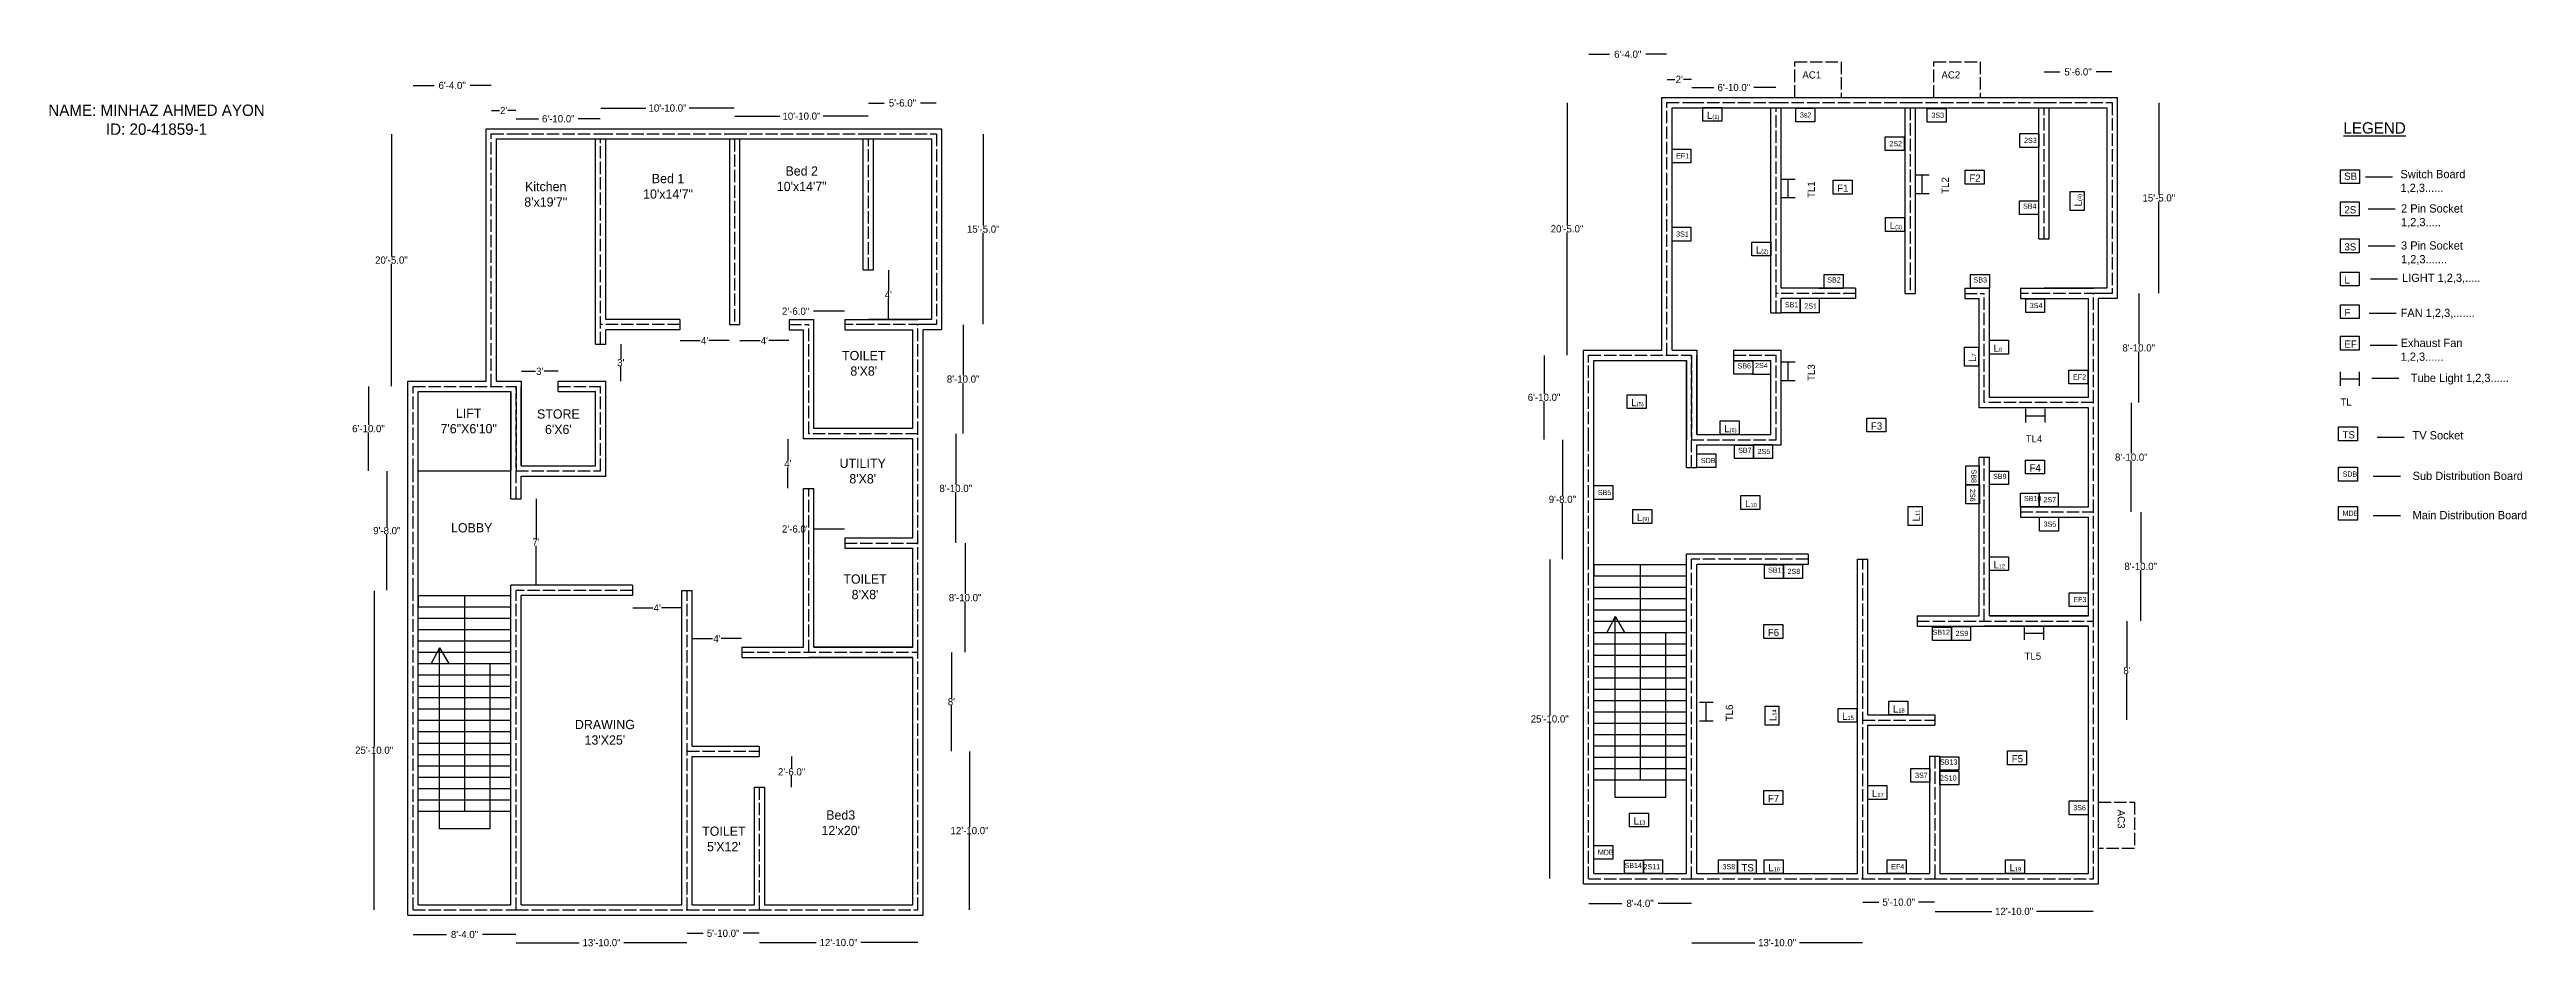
# Model space of a CAD drawing. Header units: inches. Extents: x -314 to 4019, y -27 to 844.
# Drawn here: x -314 to 2090, y -27 to 844 of the extents above; entities that cross this region are included whole.
import ezdxf

# ---------------------------------------------------------------- set-up
doc = ezdxf.new("R2010")
doc.units = ezdxf.units.IN
doc.header["$MEASUREMENT"] = 0
doc.linetypes.add('ACAD_ISO02W100', pattern=[15, 12, -3])
doc.dimstyles.get("Standard").update_dxf_attribs({"dimtxt": 7, "dimasz": 0.18, "dimexe": 0.18, "dimexo": 0.0625, "dimgap": 0.09, "dimtad": 0, "dimtih": 1, "dimtoh": 1, "dimdec": 1, "dimzin": 0, "dimdsep": 46, "dimlunit": 3, "dimtxsty": 'Standard', "dimcen": 0.09, "dimse1": 1, "dimse2": 1, "dimadec": 0, "dimazin": 0, "dimtfac": 1, "dimtdec": 1, "dimtofl": 0, "dimtmove": 0, "dimatfit": 3, "dimfxl": 1, "dimtolj": 1, "dimtzin": 0, "dimarcsym": 0})

msp = doc.modelspace()

# ---------------------------------------------------------------- texts
at = {"linetype": 'ACAD_ISO02W100', "char_height": 7, "width": 30.545, "attachment_point": 1}
for s, insert in [('AC1', (1387.02, 822.99)), ('AC2', (1521.95, 822.99))]:
    msp.add_mtext(s, dxfattribs=dict(at, insert=insert))
for s, insert, char_height, width, attachment_point in [('NAME: MINHAZ AHMED AYON\\PID: 20-41859-1', (-210.18, 790.68), 11, 385.0619, 2), ('L{\\H0.5714x;(1)}', (1294.47, 783.75), 7, 14.4008, 1), ('3s2', (1384.64, 783.18), 5, 14.4008, 1), ('3S3', (1512.22, 782.85), 5, 14.4008, 1), ('{\\LLEGEND}', (1912.06, 773.53), 11, 408.9073, 1), ('2S2', (1471.4, 755.31), 5, 14.4008, 1), ('2S3', (1602.12, 758.48), 5, 14.4008, 1), ('Bed 1\\P10\'x14\'7"', (286.19, 723.42), 9, 104.3384, 2), ('Bed 2\\P10\'x14\'7"', (415.95, 730.77), 9, 100.3254, 2), ('EF1', (1264.5, 743.44), 5, 14.4008, 1), ('F2', (1549.06, 722.86), 7, 14.4008, 1), ('SB', (1912.77, 724.72), 7, 12.9288, 1), ('Switch Board 1,2,3......', (1967.42, 727.24), 8, 89.818, 1), ('Kitchen\\P8\'x19\'7"', (167.52, 715.66), 9, 72.2642, 2), ('F1', (1420.78, 713.06), 7, 14.4008, 1), ('L{\\H0.5714x;(3)}', (1471.8, 676.84), 7, 14.4008, 1), ('SB4', (1601.16, 694.63), 5, 12.9288, 1), ('2S', (1913.06, 692.1), 7, 14.4008, 1), ('2 Pin Socket 1,2,3.....', (1967.96, 693.94), 8, 90.7986, 1), ('3S1', (1264.5, 667.56), 5, 14.4008, 1), ('L{\\H0.5714x;(2)}', (1341.86, 653.2), 7, 14.4008, 1), ('3S', (1913.06, 656.15), 7, 14.4008, 1), ('3 Pin Socket 1,2,3.......', (1967.96, 657.99), 8, 90.7986, 1), ('LIGHT 1,2,3,.....', (1968.91, 626.62), 8, 90.7986, 1), ('SB2', (1411.12, 623.05), 5, 12.9288, 1), ('SB3', (1553.12, 623.05), 5, 12.9288, 1), ('L', (1913.06, 624.03), 7, 14.4008, 1), ('SB1', (1370.03, 599.01), 5, 12.9288, 1), ('2S1', (1388.89, 597.85), 5, 14.4008, 1), ('3S4', (1607.69, 598.22), 5, 14.4008, 1), ('F', (1913.06, 592.42), 7, 14.4008, 1), ('FAN 1,2,3,.......', (1967.54, 592.58), 8, 90.7986, 1), ('L{\\H0.5714x;8}', (1572.5, 557.89), 7, 14.4008, 1), ('EF', (1913.06, 561.83), 7, 14.4008, 1), ('Exhaust Fan 1,2,3......', (1967.54, 563.45), 8, 90.7986, 1), ("TOILET\\P8'X8'", (476.14, 551.69), 9, 80.2603, 2), ('SB6', (1324.07, 539.67), 5, 12.9288, 1), ('2S4', (1341.09, 540.06), 5, 15.4158, 1), ('EF2', (1649.7, 528.96), 5, 14.4008, 1), ('Tube Light 1,2,3......', (1977.44, 529.5), 8, 90.7986, 1), ('L{\\H0.5714x;(5)}', (1221.03, 505.03), 7, 14.4008, 1), ('TL', (1909.06, 505.65), 7, 21.4279, 1), ('LIFT\\P7\'6"X6\'10"', (92.76, 495.77), 9, 81.9281, 2), ("STORE\\P6'X6'", (179.8, 495.02), 9, 53.3064, 2), ('F3', (1453.51, 482.38), 7, 14.4008, 1), ('L{\\H0.5714x;(6)}', (1311.23, 479.85), 7, 14.4008, 1), ('SB7', (1324.69, 457.8), 5, 12.9288, 1), ('2S5', (1343.55, 456.63), 5, 14.4008, 1), ('TL4', (1603.75, 469.9), 7, 21.4279, 1), ('TS', (1911.22, 473.83), 7, 14.4008, 1), ('TV Socket', (1979.08, 473.84), 8, 90.7986, 1), ("UTILITY\\P8'X8'", (475.15, 447.17), 9, 75.5785, 2), ('SDB', (1288.5, 447.85), 5, 30.673, 1), ('F4', (1607.49, 441.71), 7, 14.4008, 1), ('SDB', (1911.22, 434.77), 5, 30.673, 1), ('Sub Distribution Board', (1979.16, 434.49), 8, 167.0745, 1), ('SB5', (1188.5, 416.85), 5, 30.673, 1), ('SB9', (1572.03, 432.51), 5, 12.9288, 1), ('SB10', (1602.03, 411.01), 5, 12.9288, 1), ('2S7', (1620.89, 409.85), 5, 14.4008, 1), ('LOBBY', (95.67, 384.59), 9, 83.3382, 2), ('L{\\H0.5714x;(9)}', (1226.49, 393.65), 7, 14.4008, 1), ('L{\\H0.5714x;10}', (1331.38, 407.21), 7, 14.4008, 1), ('3S5', (1621.1, 386.14), 5, 14.4008, 1), ('MDB', (1911.22, 396.67), 5, 30.673, 1), ('Main Distribution Board', (1979.16, 396.4), 8, 167.0745, 1), ('SB11', (1353.74, 341.5), 5, 12.9288, 1), ('2S8', (1372.6, 340.33), 5, 14.4008, 1), ('L{\\H0.5714x;12}', (1572.5, 347.8), 7, 14.4008, 1), ("TOILET\\P8'X8'", (477.42, 334.85), 9, 80.2603, 2), ('EF3', (1649.92, 312.97), 5, 14.4008, 1), ('F6', (1353.47, 281.99), 7, 14.4008, 1), ('SB12', (1513.3, 281.29), 5, 12.9288, 1), ('2S9', (1535.68, 280.12), 5, 14.4008, 1), ('TL5', (1602.6, 259.1), 7, 21.4279, 1), ("DRAWING\\P13'X25'", (224.92, 193.75), 9, 129.8875, 2), ('L{\\H0.5714x;15}', (1425.58, 200.69), 7, 14.4008, 1), ('L{\\H0.5714x;18}', (1474.89, 207.85), 7, 14.4008, 1), ('SB13', (1520.51, 155.38), 5, 12.9288, 1), ('F5', (1590.19, 159.55), 7, 14.4008, 1), ('F7', (1353.47, 120.98), 7, 14.4008, 1), ('L{\\H0.5714x;17}', (1454.5, 125.85), 7, 14.4008, 1), ('3S7', (1496.35, 142.52), 5, 14.4008, 1), ('2S10', (1520.51, 139.86), 5, 14.4008, 1), ("Bed3\\P12'x20'", (453.77, 105.93), 9, 106.3449, 2), ('L{\\H0.5714x;13}', (1223.25, 99.16), 7, 14.4008, 1), ('3S6', (1649.82, 111.03), 5, 14.4008, 1), ("TOILET\\P5'X12'", (340.38, 90.27), 9, 49.2709, 2), ('MDB', (1188.5, 67.83), 5, 30.673, 1), ('SB14', (1214.42, 55.01), 5, 12.9288, 1), ('2S11', (1232.81, 53.85), 5, 14.4008, 1), ('3S8', (1309.49, 53.85), 5, 14.4008, 1), ('TS', (1327.88, 53.85), 7, 14.4008, 1), ('L{\\H0.5714x;16}', (1353.92, 53.85), 7, 14.4008, 1), ('EF4', (1473.2, 53.85), 5, 14.4008, 1), ('L{\\H0.5714x;19}', (1588.04, 53.85), 7, 14.4008, 1)]:
    msp.add_mtext(s, dxfattribs=dict(insert=insert, char_height=char_height, width=width, attachment_point=attachment_point))
at = {"attachment_point": 1}
for s, insert, char_height, width, rotation in [('TL1', (1392.13, 700.05), 7, 21.4279, 90), ('TL2', (1522.13, 704.14), 7, 21.4279, 90), ('L{\\H0.5714x;(4)}', (1651.04, 691.95), 7, 14.4008, 90), ('TL3', (1392.13, 522.56), 7, 21.4279, 90), ('L{\\H0.5714x;7}', (1548.5, 540.99), 7, 14.4008, 90), ('SB8', (1555.96, 436.64), 5, 12.9288, 270), ('2S6', (1554.79, 417.78), 5, 14.4008, 270), ('L{\\H0.5714x;11}', (1493.87, 386.39), 7, 14.4008, 90), ('TL6', (1312.63, 192.44), 7, 21.4279, 90), ('L{\\H0.5714x;14}', (1354.86, 192.56), 7, 14.4008, 90)]:
    msp.add_mtext(s, dxfattribs=dict(at, insert=insert, char_height=char_height, width=width, rotation=rotation))
at = {"linetype": 'ACAD_ISO02W100', "insert": (1699.95, 106.56), "char_height": 7, "width": 30.545, "attachment_point": 1, "rotation": 270}
msp.add_mtext('AC3', dxfattribs=at)

# ---------------------------------------------------------------- blocks, each defined once
blk = doc.blocks.new('*D1')
at = {"color": 0, "lineweight": -2}
for p, q in [((1, 319.1), (1, 167.9)), ((1, 9.5), (1, 160.7))]:
    blk.add_line(p, q, dxfattribs=at)
at = {"color": 0}
for points in [[(0.9, 319.1), (1, 319.1), (1, 319.3)], [(0.9, 9.5), (1, 9.5), (1, 9.3)]]:
    blk.add_solid(points, dxfattribs=at)
at = {"layer": 'Defpoints', "color": 0}
for p in [(1, 319.3), (38.7, 319.3), (38.7, 9.3)]:
    blk.add_point(p, dxfattribs=at)
at = {"color": 0, "insert": (1, 164.3), "char_height": 7, "attachment_point": 5}
blk.add_mtext('\\A1;25\'-10.0"', dxfattribs=at)
blk = doc.blocks.new('*D2')
at = {"color": 0, "lineweight": -2}
for p, q in [((13.3, 435.1), (13.3, 380.9)), ((13.3, 319.5), (13.3, 373.7))]:
    blk.add_line(p, q, dxfattribs=at)
at = {"color": 0}
for points in [[(13.3, 435.1), (13.4, 435.1), (13.3, 435.3)], [(13.3, 319.5), (13.4, 319.5), (13.3, 319.3)]]:
    blk.add_solid(points, dxfattribs=at)
at = {"layer": 'Defpoints', "color": 0}
for p in [(13.3, 435.3), (38.7, 435.3), (38.7, 319.3)]:
    blk.add_point(p, dxfattribs=at)
at = {"color": 0, "insert": (13.3, 377.3), "char_height": 7, "attachment_point": 5}
blk.add_mtext('\\A1;9\'-8.0"', dxfattribs=at)
blk = doc.blocks.new('*D3')
at = {"color": 0, "lineweight": -2}
for p, q in [((-4.5, 517.1), (-4.5, 479.9)), ((-4.5, 435.5), (-4.5, 472.7))]:
    blk.add_line(p, q, dxfattribs=at)
at = {"color": 0}
for points in [[(-4.5, 517.1), (-4.4, 517.1), (-4.5, 517.3)], [(-4.5, 435.5), (-4.4, 435.5), (-4.5, 435.3)]]:
    blk.add_solid(points, dxfattribs=at)
at = {"layer": 'Defpoints', "color": 0}
for p in [(-4.5, 517.3), (38.7, 517.3), (38.7, 435.3)]:
    blk.add_point(p, dxfattribs=at)
at = {"color": 0, "insert": (-4.5, 476.3), "char_height": 7, "attachment_point": 5}
blk.add_mtext('\\A1;6\'-10.0"', dxfattribs=at)
blk = doc.blocks.new('*D4')
at = {"color": 0, "lineweight": -2}
for p, q in [((158.1, 408.1), (158.1, 369.9)), ((158.1, 324.5), (158.1, 362.7))]:
    blk.add_line(p, q, dxfattribs=at)
at = {"color": 0}
for points in [[(158.1, 408.1), (158.1, 408.1), (158.1, 408.3)], [(158.1, 324.5), (158.1, 324.5), (158.1, 324.3)]]:
    blk.add_solid(points, dxfattribs=at)
at = {"layer": 'Defpoints', "color": 0}
for p in [(138.7, 408.3), (138.7, 324.3), (158.1, 324.3)]:
    blk.add_point(p, dxfattribs=at)
at = {"color": 0, "insert": (158.1, 366.3), "char_height": 7, "attachment_point": 5}
blk.add_mtext("\\A1;7'", dxfattribs=at)
blk = doc.blocks.new('*D5')
at = {"color": 0, "lineweight": -2}
for p, q in [((17.8, 762.1), (17.8, 643.4)), ((17.8, 517.5), (17.8, 636.2))]:
    blk.add_line(p, q, dxfattribs=at)
at = {"color": 0}
for points in [[(17.8, 762.1), (17.8, 762.1), (17.8, 762.3)], [(17.8, 517.5), (17.8, 517.5), (17.8, 517.3)]]:
    blk.add_solid(points, dxfattribs=at)
at = {"layer": 'Defpoints', "color": 0}
for p in [(17.8, 762.3), (114.7, 762.3), (114.7, 517.3)]:
    blk.add_point(p, dxfattribs=at)
at = {"color": 0, "insert": (17.8, 639.8), "char_height": 7, "attachment_point": 5}
blk.add_mtext('\\A1;20\'-5.0"', dxfattribs=at)
blk = doc.blocks.new('*D6')
at = {"color": 0, "lineweight": -2}
for p, q in [((38.9, 809.2), (59.1, 809.2)), ((114.5, 809.2), (94.3, 809.2))]:
    blk.add_line(p, q, dxfattribs=at)
at = {"color": 0}
for points in [[(38.9, 809.3), (38.9, 809.2), (38.7, 809.2)], [(114.5, 809.3), (114.5, 809.2), (114.7, 809.2)]]:
    blk.add_solid(points, dxfattribs=at)
at = {"layer": 'Defpoints', "color": 0}
for p in [(38.7, 809.2), (38.7, 517.3), (114.7, 517.3)]:
    blk.add_point(p, dxfattribs=at)
at = {"color": 0, "insert": (76.7, 809.2), "char_height": 7, "attachment_point": 5}
blk.add_mtext('\\A1;6\'-4.0"', dxfattribs=at)
blk = doc.blocks.new('*D7')
at = {"color": 0, "lineweight": -2}
for p, q in [((114.9, 784.9), (122.5, 784.9)), ((138.5, 784.9), (130.9, 784.9))]:
    blk.add_line(p, q, dxfattribs=at)
at = {"color": 0}
for points in [[(114.9, 784.9), (114.9, 784.8), (114.7, 784.9)], [(138.5, 784.9), (138.5, 784.8), (138.7, 784.9)]]:
    blk.add_solid(points, dxfattribs=at)
at = {"layer": 'Defpoints', "color": 0}
for p in [(138.7, 784.9), (114.7, 762.3), (138.7, 762.3)]:
    blk.add_point(p, dxfattribs=at)
at = {"color": 0, "insert": (126.7, 784.9), "char_height": 7, "attachment_point": 5}
blk.add_mtext("\\A1;2'", dxfattribs=at)
blk = doc.blocks.new('*D8')
at = {"color": 0, "lineweight": -2}
for p, q in [((138.9, 776.9), (160.4, 776.9)), ((220.5, 776.9), (199.1, 776.9))]:
    blk.add_line(p, q, dxfattribs=at)
at = {"color": 0}
for points in [[(138.9, 777), (138.9, 776.9), (138.7, 776.9)], [(220.5, 777), (220.5, 776.9), (220.7, 776.9)]]:
    blk.add_solid(points, dxfattribs=at)
at = {"layer": 'Defpoints', "color": 0}
for p in [(220.7, 776.9), (138.7, 762.3), (220.7, 762.3)]:
    blk.add_point(p, dxfattribs=at)
at = {"color": 0, "insert": (179.7, 776.9), "char_height": 7, "attachment_point": 5}
blk.add_mtext('\\A1;6\'-10.0"', dxfattribs=at)
blk = doc.blocks.new('*D9')
at = {"color": 0, "lineweight": -2}
for p, q in [((220.9, 787.3), (264.6, 787.3)), ((350.5, 787.3), (306.8, 787.3))]:
    blk.add_line(p, q, dxfattribs=at)
at = {"color": 0}
for points in [[(220.9, 787.3), (220.9, 787.3), (220.7, 787.3)], [(350.5, 787.3), (350.5, 787.3), (350.7, 787.3)]]:
    blk.add_solid(points, dxfattribs=at)
at = {"layer": 'Defpoints', "color": 0}
for p in [(350.7, 787.3), (220.7, 762.3), (350.7, 762.3)]:
    blk.add_point(p, dxfattribs=at)
at = {"color": 0, "insert": (285.7, 787.3), "char_height": 7, "attachment_point": 5}
blk.add_mtext('\\A1;10\'-10.0"', dxfattribs=at)
blk = doc.blocks.new('*D10')
at = {"color": 0, "lineweight": -2}
for p, q in [((350.9, 779.4), (394.6, 779.4)), ((480.5, 779.4), (436.8, 779.4))]:
    blk.add_line(p, q, dxfattribs=at)
at = {"color": 0}
for points in [[(350.9, 779.4), (350.9, 779.3), (350.7, 779.4)], [(480.5, 779.4), (480.5, 779.3), (480.7, 779.4)]]:
    blk.add_solid(points, dxfattribs=at)
at = {"layer": 'Defpoints', "color": 0}
for p in [(480.7, 779.4), (350.7, 762.3), (480.7, 762.3)]:
    blk.add_point(p, dxfattribs=at)
at = {"color": 0, "insert": (415.7, 779.4), "char_height": 7, "attachment_point": 5}
blk.add_mtext('\\A1;10\'-10.0"', dxfattribs=at)
blk = doc.blocks.new('*D11')
at = {"color": 0, "lineweight": -2}
for p, q in [((480.9, 792.2), (496.1, 792.2)), ((546.5, 792.2), (531.3, 792.2))]:
    blk.add_line(p, q, dxfattribs=at)
at = {"color": 0}
for points in [[(480.9, 792.2), (480.9, 792.1), (480.7, 792.2)], [(546.5, 792.2), (546.5, 792.1), (546.7, 792.2)]]:
    blk.add_solid(points, dxfattribs=at)
at = {"layer": 'Defpoints', "color": 0}
for p in [(546.7, 792.2), (480.7, 762.3), (546.7, 762.3)]:
    blk.add_point(p, dxfattribs=at)
at = {"color": 0, "insert": (513.7, 792.2), "char_height": 7, "attachment_point": 5}
blk.add_mtext('\\A1;5\'-6.0"', dxfattribs=at)
blk = doc.blocks.new('*D12')
at = {"color": 0, "lineweight": -2}
for p, q in [((592.1, 762.1), (592.1, 673.4)), ((592.1, 577.5), (592.1, 666.2))]:
    blk.add_line(p, q, dxfattribs=at)
at = {"color": 0}
for points in [[(592, 762.1), (592.1, 762.1), (592.1, 762.3)], [(592, 577.5), (592.1, 577.5), (592.1, 577.3)]]:
    blk.add_solid(points, dxfattribs=at)
at = {"layer": 'Defpoints', "color": 0}
for p in [(546.7, 762.3), (546.7, 577.3), (592.1, 577.3)]:
    blk.add_point(p, dxfattribs=at)
at = {"color": 0, "insert": (592.1, 669.8), "char_height": 7, "attachment_point": 5}
blk.add_mtext('\\A1;15\'-5.0"', dxfattribs=at)
blk = doc.blocks.new('*D13')
at = {"color": 0, "lineweight": -2}
for p, q in [((500, 630.1), (500, 609.9)), ((500, 582.5), (500, 602.7))]:
    blk.add_line(p, q, dxfattribs=at)
at = {"color": 0}
for points in [[(500, 630.1), (500.1, 630.1), (500, 630.3)], [(500, 582.5), (500.1, 582.5), (500, 582.3)]]:
    blk.add_solid(points, dxfattribs=at)
at = {"layer": 'Defpoints', "color": 0}
for p in [(480.7, 630.3), (480.7, 582.3), (500, 582.3)]:
    blk.add_point(p, dxfattribs=at)
at = {"color": 0, "insert": (500, 606.3), "char_height": 7, "attachment_point": 5}
blk.add_mtext("\\A1;4'", dxfattribs=at)
blk = doc.blocks.new('*D14')
at = {"color": 0, "lineweight": -2}
for p, q in [((572.6, 577.1), (572.6, 527.9)), ((572.6, 471.5), (572.6, 520.7))]:
    blk.add_line(p, q, dxfattribs=at)
at = {"color": 0}
for points in [[(572.5, 577.1), (572.6, 577.1), (572.6, 577.3)], [(572.5, 471.5), (572.6, 471.5), (572.6, 471.3)]]:
    blk.add_solid(points, dxfattribs=at)
at = {"layer": 'Defpoints', "color": 0}
for p in [(528.7, 577.3), (528.7, 471.3), (572.6, 471.3)]:
    blk.add_point(p, dxfattribs=at)
at = {"color": 0, "insert": (572.6, 524.3), "char_height": 7, "attachment_point": 5}
blk.add_mtext('\\A1;8\'-10.0"', dxfattribs=at)
blk = doc.blocks.new('*D15')
at = {"color": 0, "lineweight": -2}
for p, q in [((565.4, 471.1), (565.4, 421.9)), ((565.4, 365.5), (565.4, 414.7))]:
    blk.add_line(p, q, dxfattribs=at)
at = {"color": 0}
for points in [[(565.4, 471.1), (565.4, 471.1), (565.4, 471.3)], [(565.4, 365.5), (565.4, 365.5), (565.4, 365.3)]]:
    blk.add_solid(points, dxfattribs=at)
at = {"layer": 'Defpoints', "color": 0}
for p in [(528.7, 471.3), (528.7, 365.3), (565.4, 365.3)]:
    blk.add_point(p, dxfattribs=at)
at = {"color": 0, "insert": (565.4, 418.3), "char_height": 7, "attachment_point": 5}
blk.add_mtext('\\A1;8\'-10.0"', dxfattribs=at)
blk = doc.blocks.new('*D16')
at = {"color": 0, "lineweight": -2}
for p, q in [((574.5, 365.1), (574.5, 315.9)), ((574.5, 259.5), (574.5, 308.7))]:
    blk.add_line(p, q, dxfattribs=at)
at = {"color": 0}
for points in [[(574.5, 365.1), (574.6, 365.1), (574.5, 365.3)], [(574.5, 259.5), (574.6, 259.5), (574.5, 259.3)]]:
    blk.add_solid(points, dxfattribs=at)
at = {"layer": 'Defpoints', "color": 0}
for p in [(528.7, 365.3), (528.7, 259.3), (574.5, 259.3)]:
    blk.add_point(p, dxfattribs=at)
at = {"color": 0, "insert": (574.5, 312.3), "char_height": 7, "attachment_point": 5}
blk.add_mtext('\\A1;8\'-10.0"', dxfattribs=at)
blk = doc.blocks.new('*D17')
at = {"color": 0, "lineweight": -2}
for p, q in [((561.2, 259.1), (561.2, 214.9)), ((561.2, 163.5), (561.2, 207.7))]:
    blk.add_line(p, q, dxfattribs=at)
at = {"color": 0}
for points in [[(561.1, 259.1), (561.2, 259.1), (561.2, 259.3)], [(561.1, 163.5), (561.2, 163.5), (561.2, 163.3)]]:
    blk.add_solid(points, dxfattribs=at)
at = {"layer": 'Defpoints', "color": 0}
for p in [(528.7, 259.3), (528.7, 163.3), (561.2, 163.3)]:
    blk.add_point(p, dxfattribs=at)
at = {"color": 0, "insert": (561.2, 211.3), "char_height": 7, "attachment_point": 5}
blk.add_mtext("\\A1;8'", dxfattribs=at)
blk = doc.blocks.new('*D18')
at = {"color": 0, "lineweight": -2}
for p, q in [((578.8, 163.1), (578.8, 89.9)), ((578.8, 9.5), (578.8, 82.7))]:
    blk.add_line(p, q, dxfattribs=at)
at = {"color": 0}
for points in [[(578.8, 163.1), (578.9, 163.1), (578.8, 163.3)], [(578.8, 9.5), (578.9, 9.5), (578.8, 9.3)]]:
    blk.add_solid(points, dxfattribs=at)
at = {"layer": 'Defpoints', "color": 0}
for p in [(528.7, 163.3), (528.7, 9.3), (578.8, 9.3)]:
    blk.add_point(p, dxfattribs=at)
at = {"color": 0, "insert": (578.8, 86.3), "char_height": 7, "attachment_point": 5}
blk.add_mtext('\\A1;12\'-10.0"', dxfattribs=at)
blk = doc.blocks.new('*D19')
at = {"color": 0, "lineweight": -2}
for p, q in [((374.9, -22.3), (430, -22.3)), ((528.5, -22.3), (473.4, -22.3))]:
    blk.add_line(p, q, dxfattribs=at)
at = {"color": 0}
for points in [[(374.9, -22.3), (374.9, -22.3), (374.7, -22.3)], [(528.5, -22.3), (528.5, -22.3), (528.7, -22.3)]]:
    blk.add_solid(points, dxfattribs=at)
at = {"layer": 'Defpoints', "color": 0}
for p in [(374.7, 9.3), (528.7, 9.3), (528.7, -22.3)]:
    blk.add_point(p, dxfattribs=at)
at = {"color": 0, "insert": (451.7, -22.3), "char_height": 7, "attachment_point": 5}
blk.add_mtext('\\A1;12\'-10.0"', dxfattribs=at)
blk = doc.blocks.new('*D20')
at = {"color": 0, "lineweight": -2}
for p, q in [((304.9, -13.3), (320.4, -13.3)), ((374.5, -13.3), (359.1, -13.3))]:
    blk.add_line(p, q, dxfattribs=at)
at = {"color": 0}
for points in [[(304.9, -13.3), (304.9, -13.3), (304.7, -13.3)], [(374.5, -13.3), (374.5, -13.3), (374.7, -13.3)]]:
    blk.add_solid(points, dxfattribs=at)
at = {"layer": 'Defpoints', "color": 0}
for p in [(304.7, 9.3), (374.7, 9.3), (374.7, -13.3)]:
    blk.add_point(p, dxfattribs=at)
at = {"color": 0, "insert": (339.7, -13.3), "char_height": 7, "attachment_point": 5}
blk.add_mtext('\\A1;5\'-10.0"', dxfattribs=at)
blk = doc.blocks.new('*D21')
at = {"color": 0, "lineweight": -2}
for p, q in [((138.9, -22.4), (200, -22.4)), ((304.5, -22.4), (243.4, -22.4))]:
    blk.add_line(p, q, dxfattribs=at)
at = {"color": 0}
for points in [[(138.9, -22.4), (138.9, -22.5), (138.7, -22.4)], [(304.5, -22.4), (304.5, -22.5), (304.7, -22.4)]]:
    blk.add_solid(points, dxfattribs=at)
at = {"layer": 'Defpoints', "color": 0}
for p in [(138.7, 9.3), (304.7, 9.3), (138.7, -22.4)]:
    blk.add_point(p, dxfattribs=at)
at = {"color": 0, "insert": (221.7, -22.4), "char_height": 7, "attachment_point": 5}
blk.add_mtext('\\A1;13\'-10.0"', dxfattribs=at)
blk = doc.blocks.new('*D22')
at = {"color": 0, "lineweight": -2}
for p, q in [((38.9, -14.5), (71.1, -14.5)), ((138.5, -14.5), (106.3, -14.5))]:
    blk.add_line(p, q, dxfattribs=at)
at = {"color": 0}
for points in [[(38.9, -14.5), (38.9, -14.6), (38.7, -14.5)], [(138.5, -14.5), (138.5, -14.6), (138.7, -14.5)]]:
    blk.add_solid(points, dxfattribs=at)
at = {"layer": 'Defpoints', "color": 0}
for p in [(38.7, 9.3), (138.7, 9.3), (38.7, -14.5)]:
    blk.add_point(p, dxfattribs=at)
at = {"color": 0, "insert": (88.7, -14.5), "char_height": 7, "attachment_point": 5}
blk.add_mtext('\\A1;8\'-4.0"', dxfattribs=at)
blk = doc.blocks.new('*D23')
at = {"color": 0, "lineweight": -2}
for p, q in [((406.1, 158.1), (406.1, 146.9)), ((406.1, 128.5), (406.1, 139.7))]:
    blk.add_line(p, q, dxfattribs=at)
at = {"color": 0}
for points in [[(406.1, 158.1), (406.2, 158.1), (406.1, 158.3)], [(406.1, 128.5), (406.2, 128.5), (406.1, 128.3)]]:
    blk.add_solid(points, dxfattribs=at)
at = {"layer": 'Defpoints', "color": 0}
for p in [(374.7, 158.3), (374.7, 128.3), (406.1, 128.3)]:
    blk.add_point(p, dxfattribs=at)
at = {"color": 0, "insert": (406.1, 143.3), "char_height": 7, "attachment_point": 5}
blk.add_mtext('\\A1;2\'-6.0"', dxfattribs=at)
blk = doc.blocks.new('*D24')
at = {"color": 0, "lineweight": -2}
for p, q in [((309.9, 272.6), (329.5, 272.6)), ((357.5, 272.6), (337.9, 272.6))]:
    blk.add_line(p, q, dxfattribs=at)
at = {"color": 0}
for points in [[(309.9, 272.6), (309.9, 272.5), (309.7, 272.6)], [(357.5, 272.6), (357.5, 272.5), (357.7, 272.6)]]:
    blk.add_solid(points, dxfattribs=at)
at = {"layer": 'Defpoints', "color": 0}
for p in [(309.7, 272.6), (309.7, 259.3), (357.7, 259.3)]:
    blk.add_point(p, dxfattribs=at)
at = {"color": 0, "insert": (333.7, 272.6), "char_height": 7, "attachment_point": 5}
blk.add_mtext("\\A1;4'", dxfattribs=at)
blk = doc.blocks.new('*D25')
at = {"color": 0, "lineweight": -2}
for p, q in [((251.9, 302.4), (271.5, 302.4)), ((299.5, 302.4), (279.9, 302.4))]:
    blk.add_line(p, q, dxfattribs=at)
at = {"color": 0}
for points in [[(251.9, 302.4), (251.9, 302.4), (251.7, 302.4)], [(299.5, 302.4), (299.5, 302.4), (299.7, 302.4)]]:
    blk.add_solid(points, dxfattribs=at)
at = {"layer": 'Defpoints', "color": 0}
for p in [(251.7, 319.3), (299.7, 319.3), (299.7, 302.4)]:
    blk.add_point(p, dxfattribs=at)
at = {"color": 0, "insert": (275.7, 302.4), "char_height": 7, "attachment_point": 5}
blk.add_mtext("\\A1;4'", dxfattribs=at)
blk = doc.blocks.new('*D26')
at = {"color": 0, "lineweight": -2}
for p, q in [((427.7, 378.9), (427.5, 378.9)), ((457.5, 378.9), (427.9, 378.9))]:
    blk.add_line(p, q, dxfattribs=at)
at = {"color": 0}
for points in [[(427.9, 378.9), (427.9, 378.8), (427.7, 378.9)], [(457.5, 378.9), (457.5, 378.8), (457.7, 378.9)]]:
    blk.add_solid(points, dxfattribs=at)
at = {"layer": 'Defpoints', "color": 0}
for p in [(427.7, 378.9), (427.7, 365.3), (457.7, 365.3)]:
    blk.add_point(p, dxfattribs=at)
at = {"color": 0, "insert": (410, 378.9), "char_height": 7, "attachment_point": 5}
blk.add_mtext('\\A1;2\'-6.0"', dxfattribs=at)
blk = doc.blocks.new('*D27')
at = {"color": 0, "lineweight": -2}
for p, q in [((402.5, 466.1), (402.5, 445.9)), ((402.5, 418.5), (402.5, 438.7))]:
    blk.add_line(p, q, dxfattribs=at)
at = {"color": 0}
for points in [[(402.5, 466.1), (402.5, 466.1), (402.5, 466.3)], [(402.5, 418.5), (402.5, 418.5), (402.5, 418.3)]]:
    blk.add_solid(points, dxfattribs=at)
at = {"layer": 'Defpoints', "color": 0}
for p in [(402.5, 466.3), (422.7, 466.3), (422.7, 418.3)]:
    blk.add_point(p, dxfattribs=at)
at = {"color": 0, "insert": (402.5, 442.3), "char_height": 7, "attachment_point": 5}
blk.add_mtext("\\A1;4'", dxfattribs=at)
blk = doc.blocks.new('*D28')
at = {"color": 0, "lineweight": -2}
for p, q in [((427.7, 590.2), (427.5, 590.2)), ((457.5, 590.2), (427.9, 590.2))]:
    blk.add_line(p, q, dxfattribs=at)
at = {"color": 0}
for points in [[(427.9, 590.2), (427.9, 590.2), (427.7, 590.2)], [(457.5, 590.2), (457.5, 590.2), (457.7, 590.2)]]:
    blk.add_solid(points, dxfattribs=at)
at = {"layer": 'Defpoints', "color": 0}
for p in [(427.7, 590.2), (427.7, 577.3), (457.7, 577.3)]:
    blk.add_point(p, dxfattribs=at)
at = {"color": 0, "insert": (410, 590.2), "char_height": 7, "attachment_point": 5}
blk.add_mtext('\\A1;2\'-6.0"', dxfattribs=at)
blk = doc.blocks.new('*D29')
at = {"color": 0, "lineweight": -2}
for p, q in [((355.9, 561.7), (375.5, 561.7)), ((403.5, 561.7), (383.9, 561.7))]:
    blk.add_line(p, q, dxfattribs=at)
at = {"color": 0}
for points in [[(355.9, 561.8), (355.9, 561.7), (355.7, 561.7)], [(403.5, 561.8), (403.5, 561.7), (403.7, 561.7)]]:
    blk.add_solid(points, dxfattribs=at)
at = {"layer": 'Defpoints', "color": 0}
for p in [(355.7, 577.3), (403.7, 577.3), (403.7, 561.7)]:
    blk.add_point(p, dxfattribs=at)
at = {"color": 0, "insert": (379.7, 561.7), "char_height": 7, "attachment_point": 5}
blk.add_mtext("\\A1;4'", dxfattribs=at)
blk = doc.blocks.new('*D30')
at = {"color": 0, "lineweight": -2}
for p, q in [((297.9, 561.7), (317.5, 561.7)), ((345.5, 561.7), (325.9, 561.7))]:
    blk.add_line(p, q, dxfattribs=at)
at = {"color": 0}
for points in [[(297.9, 561.8), (297.9, 561.7), (297.7, 561.7)], [(345.5, 561.8), (345.5, 561.7), (345.7, 561.7)]]:
    blk.add_solid(points, dxfattribs=at)
at = {"layer": 'Defpoints', "color": 0}
for p in [(297.7, 577.3), (345.7, 577.3), (297.7, 561.7)]:
    blk.add_point(p, dxfattribs=at)
at = {"color": 0, "insert": (321.7, 561.7), "char_height": 7, "attachment_point": 5}
blk.add_mtext("\\A1;4'", dxfattribs=at)
blk = doc.blocks.new('*D31')
at = {"color": 0, "lineweight": -2}
for p, q in [((240.4, 558.1), (240.4, 543.9)), ((240.4, 522.5), (240.4, 536.7))]:
    blk.add_line(p, q, dxfattribs=at)
at = {"color": 0}
for points in [[(240.3, 558.1), (240.4, 558.1), (240.4, 558.3)], [(240.3, 522.5), (240.4, 522.5), (240.4, 522.3)]]:
    blk.add_solid(points, dxfattribs=at)
at = {"layer": 'Defpoints', "color": 0}
for p in [(220.7, 558.3), (220.7, 522.3), (240.4, 522.3)]:
    blk.add_point(p, dxfattribs=at)
at = {"color": 0, "insert": (240.4, 540.3), "char_height": 7, "attachment_point": 5}
blk.add_mtext("\\A1;3'", dxfattribs=at)
blk = doc.blocks.new('*D32')
at = {"color": 0, "lineweight": -2}
for p, q in [((143.9, 531.9), (157.5, 531.9)), ((179.5, 531.9), (165.9, 531.9))]:
    blk.add_line(p, q, dxfattribs=at)
at = {"color": 0}
for points in [[(143.9, 531.9), (143.9, 531.9), (143.7, 531.9)], [(179.5, 531.9), (179.5, 531.9), (179.7, 531.9)]]:
    blk.add_solid(points, dxfattribs=at)
at = {"layer": 'Defpoints', "color": 0}
for p in [(143.7, 531.9), (143.7, 522.3), (179.7, 522.3)]:
    blk.add_point(p, dxfattribs=at)
at = {"color": 0, "insert": (161.7, 531.9), "char_height": 7, "attachment_point": 5}
blk.add_mtext("\\A1;3'", dxfattribs=at)
blk = doc.blocks.new('*D35')
at = {"color": 0, "lineweight": -2}
for p, q in [((1141.8, 349.4), (1141.8, 198.1)), ((1141.8, 39.7), (1141.8, 191))]:
    blk.add_line(p, q, dxfattribs=at)
at = {"color": 0}
for points in [[(1141.7, 349.4), (1141.8, 349.4), (1141.8, 349.6)], [(1141.7, 39.7), (1141.8, 39.7), (1141.8, 39.6)]]:
    blk.add_solid(points, dxfattribs=at)
at = {"layer": 'Defpoints', "color": 0}
for p in [(1141.8, 349.6), (1179.5, 349.6), (1179.5, 39.6)]:
    blk.add_point(p, dxfattribs=at)
at = {"color": 0, "insert": (1141.8, 194.6), "char_height": 7, "attachment_point": 5}
blk.add_mtext('\\A1;25\'-10.0"', dxfattribs=at)
blk = doc.blocks.new('*D36')
at = {"color": 0, "lineweight": -2}
for p, q in [((1154.1, 465.4), (1154.1, 411.1)), ((1154.1, 349.7), (1154.1, 404))]:
    blk.add_line(p, q, dxfattribs=at)
at = {"color": 0}
for points in [[(1154.1, 465.4), (1154.2, 465.4), (1154.1, 465.6)], [(1154.1, 349.7), (1154.2, 349.7), (1154.1, 349.6)]]:
    blk.add_solid(points, dxfattribs=at)
at = {"layer": 'Defpoints', "color": 0}
for p in [(1154.1, 465.6), (1179.5, 465.6), (1179.5, 349.6)]:
    blk.add_point(p, dxfattribs=at)
at = {"color": 0, "insert": (1154.1, 407.6), "char_height": 7, "attachment_point": 5}
blk.add_mtext('\\A1;9\'-8.0"', dxfattribs=at)
blk = doc.blocks.new('*D37')
at = {"color": 0, "lineweight": -2}
for p, q in [((1136.3, 547.4), (1136.3, 510.1)), ((1136.3, 465.7), (1136.3, 503))]:
    blk.add_line(p, q, dxfattribs=at)
at = {"color": 0}
for points in [[(1136.3, 547.4), (1136.4, 547.4), (1136.3, 547.6)], [(1136.3, 465.7), (1136.4, 465.7), (1136.3, 465.6)]]:
    blk.add_solid(points, dxfattribs=at)
at = {"layer": 'Defpoints', "color": 0}
for p in [(1136.3, 547.6), (1179.5, 547.6), (1179.5, 465.6)]:
    blk.add_point(p, dxfattribs=at)
at = {"color": 0, "insert": (1136.3, 506.6), "char_height": 7, "attachment_point": 5}
blk.add_mtext('\\A1;6\'-10.0"', dxfattribs=at)
blk = doc.blocks.new('*D38')
at = {"color": 0, "lineweight": -2}
for p, q in [((1158.6, 792.4), (1158.6, 673.6)), ((1158.6, 547.7), (1158.6, 666.5))]:
    blk.add_line(p, q, dxfattribs=at)
at = {"color": 0}
for points in [[(1158.6, 792.4), (1158.6, 792.4), (1158.6, 792.6)], [(1158.6, 547.7), (1158.6, 547.7), (1158.6, 547.6)]]:
    blk.add_solid(points, dxfattribs=at)
at = {"layer": 'Defpoints', "color": 0}
for p in [(1158.6, 792.6), (1255.5, 792.6), (1255.5, 547.6)]:
    blk.add_point(p, dxfattribs=at)
at = {"color": 0, "insert": (1158.6, 670.1), "char_height": 7, "attachment_point": 5}
blk.add_mtext('\\A1;20\'-5.0"', dxfattribs=at)
blk = doc.blocks.new('*D33')
at = {"color": 0, "lineweight": -2}
for p, q in [((1179.7, 839.5), (1199.9, 839.5)), ((1255.3, 839.5), (1235.1, 839.5))]:
    blk.add_line(p, q, dxfattribs=at)
at = {"color": 0}
for points in [[(1179.7, 839.5), (1179.7, 839.4), (1179.5, 839.5)], [(1255.3, 839.5), (1255.3, 839.4), (1255.5, 839.5)]]:
    blk.add_solid(points, dxfattribs=at)
at = {"layer": 'Defpoints', "color": 0}
for p in [(1179.5, 839.5), (1179.5, 547.6), (1255.5, 547.6)]:
    blk.add_point(p, dxfattribs=at)
at = {"color": 0, "insert": (1217.5, 839.5), "char_height": 7, "attachment_point": 5}
blk.add_mtext('\\A1;6\'-4.0"', dxfattribs=at)
blk = doc.blocks.new('*D39')
at = {"color": 0, "lineweight": -2}
for p, q in [((1255.7, 815.1), (1263.3, 815.1)), ((1279.3, 815.1), (1271.7, 815.1))]:
    blk.add_line(p, q, dxfattribs=at)
at = {"color": 0}
for points in [[(1255.7, 815.1), (1255.7, 815.1), (1255.5, 815.1)], [(1279.3, 815.1), (1279.3, 815.1), (1279.5, 815.1)]]:
    blk.add_solid(points, dxfattribs=at)
at = {"layer": 'Defpoints', "color": 0}
for p in [(1279.5, 815.1), (1255.5, 792.6), (1279.5, 792.6)]:
    blk.add_point(p, dxfattribs=at)
at = {"color": 0, "insert": (1267.5, 815.1), "char_height": 7, "attachment_point": 5}
blk.add_mtext("\\A1;2'", dxfattribs=at)
blk = doc.blocks.new('*D40')
at = {"color": 0, "lineweight": -2}
for p, q in [((1279.7, 807.2), (1301.2, 807.2)), ((1361.3, 807.2), (1339.8, 807.2))]:
    blk.add_line(p, q, dxfattribs=at)
at = {"color": 0}
for points in [[(1279.7, 807.2), (1279.7, 807.2), (1279.5, 807.2)], [(1361.3, 807.2), (1361.3, 807.2), (1361.5, 807.2)]]:
    blk.add_solid(points, dxfattribs=at)
at = {"layer": 'Defpoints', "color": 0}
for p in [(1361.5, 807.2), (1279.5, 792.6), (1361.5, 792.6)]:
    blk.add_point(p, dxfattribs=at)
at = {"color": 0, "insert": (1320.5, 807.2), "char_height": 7, "attachment_point": 5}
blk.add_mtext('\\A1;6\'-10.0"', dxfattribs=at)
blk = doc.blocks.new('*D41')
at = {"color": 0, "lineweight": -2}
for p, q in [((1621.7, 822.4), (1636.9, 822.4)), ((1687.3, 822.4), (1672.1, 822.4))]:
    blk.add_line(p, q, dxfattribs=at)
at = {"color": 0}
for points in [[(1621.7, 822.4), (1621.7, 822.4), (1621.5, 822.4)], [(1687.3, 822.4), (1687.3, 822.4), (1687.5, 822.4)]]:
    blk.add_solid(points, dxfattribs=at)
at = {"layer": 'Defpoints', "color": 0}
for p in [(1687.5, 822.4), (1621.5, 792.6), (1687.5, 792.6)]:
    blk.add_point(p, dxfattribs=at)
at = {"color": 0, "insert": (1654.5, 822.4), "char_height": 7, "attachment_point": 5}
blk.add_mtext('\\A1;5\'-6.0"', dxfattribs=at)
blk = doc.blocks.new('*D42')
at = {"color": 0, "lineweight": -2}
for p, q in [((1732.9, 792.4), (1732.9, 703.6)), ((1732.9, 607.7), (1732.9, 696.5))]:
    blk.add_line(p, q, dxfattribs=at)
at = {"color": 0}
for points in [[(1732.8, 792.4), (1732.9, 792.4), (1732.9, 792.6)], [(1732.8, 607.7), (1732.9, 607.7), (1732.9, 607.6)]]:
    blk.add_solid(points, dxfattribs=at)
at = {"layer": 'Defpoints', "color": 0}
for p in [(1687.5, 792.6), (1687.5, 607.6), (1732.9, 607.6)]:
    blk.add_point(p, dxfattribs=at)
at = {"color": 0, "insert": (1732.9, 700.1), "char_height": 7, "attachment_point": 5}
blk.add_mtext('\\A1;15\'-5.0"', dxfattribs=at)
blk = doc.blocks.new('*D43')
at = {"color": 0, "lineweight": -2}
for p, q in [((1713.4, 607.4), (1713.4, 558.1)), ((1713.4, 501.7), (1713.4, 551))]:
    blk.add_line(p, q, dxfattribs=at)
at = {"color": 0}
for points in [[(1713.3, 607.4), (1713.4, 607.4), (1713.4, 607.6)], [(1713.3, 501.7), (1713.4, 501.7), (1713.4, 501.6)]]:
    blk.add_solid(points, dxfattribs=at)
at = {"layer": 'Defpoints', "color": 0}
for p in [(1669.5, 607.6), (1669.5, 501.6), (1713.4, 501.6)]:
    blk.add_point(p, dxfattribs=at)
at = {"color": 0, "insert": (1713.4, 554.6), "char_height": 7, "attachment_point": 5}
blk.add_mtext('\\A1;8\'-10.0"', dxfattribs=at)
blk = doc.blocks.new('*D44')
at = {"color": 0, "lineweight": -2}
for p, q in [((1706.2, 501.4), (1706.2, 452.1)), ((1706.2, 395.7), (1706.2, 445))]:
    blk.add_line(p, q, dxfattribs=at)
at = {"color": 0}
for points in [[(1706.1, 501.4), (1706.2, 501.4), (1706.2, 501.6)], [(1706.1, 395.7), (1706.2, 395.7), (1706.2, 395.6)]]:
    blk.add_solid(points, dxfattribs=at)
at = {"layer": 'Defpoints', "color": 0}
for p in [(1669.5, 501.6), (1669.5, 395.6), (1706.2, 395.6)]:
    blk.add_point(p, dxfattribs=at)
at = {"color": 0, "insert": (1706.2, 448.6), "char_height": 7, "attachment_point": 5}
blk.add_mtext('\\A1;8\'-10.0"', dxfattribs=at)
blk = doc.blocks.new('*D45')
at = {"color": 0, "lineweight": -2}
for p, q in [((1715.3, 395.4), (1715.3, 346.1)), ((1715.3, 289.7), (1715.3, 339))]:
    blk.add_line(p, q, dxfattribs=at)
at = {"color": 0}
for points in [[(1715.3, 395.4), (1715.4, 395.4), (1715.3, 395.6)], [(1715.3, 289.7), (1715.4, 289.7), (1715.3, 289.6)]]:
    blk.add_solid(points, dxfattribs=at)
at = {"layer": 'Defpoints', "color": 0}
for p in [(1669.5, 395.6), (1669.5, 289.6), (1715.3, 289.6)]:
    blk.add_point(p, dxfattribs=at)
at = {"color": 0, "insert": (1715.3, 342.6), "char_height": 7, "attachment_point": 5}
blk.add_mtext('\\A1;8\'-10.0"', dxfattribs=at)
blk = doc.blocks.new('*D46')
at = {"color": 0, "lineweight": -2}
for p, q in [((1702, 289.4), (1702, 245.1)), ((1702, 193.7), (1702, 238))]:
    blk.add_line(p, q, dxfattribs=at)
at = {"color": 0}
for points in [[(1701.9, 289.4), (1702, 289.4), (1702, 289.6)], [(1701.9, 193.7), (1702, 193.7), (1702, 193.6)]]:
    blk.add_solid(points, dxfattribs=at)
at = {"layer": 'Defpoints', "color": 0}
for p in [(1669.5, 289.6), (1669.5, 193.6), (1702, 193.6)]:
    blk.add_point(p, dxfattribs=at)
at = {"color": 0, "insert": (1702, 241.6), "char_height": 7, "attachment_point": 5}
blk.add_mtext("\\A1;8'", dxfattribs=at)
blk = doc.blocks.new('*D47')
at = {"color": 0, "lineweight": -2}
for p, q in [((1515.7, 7.9), (1570.8, 7.9)), ((1669.3, 7.9), (1614.2, 7.9))]:
    blk.add_line(p, q, dxfattribs=at)
at = {"color": 0}
for points in [[(1515.7, 8), (1515.7, 7.9), (1515.5, 7.9)], [(1669.3, 8), (1669.3, 7.9), (1669.5, 7.9)]]:
    blk.add_solid(points, dxfattribs=at)
at = {"layer": 'Defpoints', "color": 0}
for p in [(1515.5, 39.6), (1669.5, 39.6), (1669.5, 7.9)]:
    blk.add_point(p, dxfattribs=at)
at = {"color": 0, "insert": (1592.5, 7.9), "char_height": 7, "attachment_point": 5}
blk.add_mtext('\\A1;12\'-10.0"', dxfattribs=at)
blk = doc.blocks.new('*D48')
at = {"color": 0, "lineweight": -2}
for p, q in [((1445.7, 16.9), (1461.2, 16.9)), ((1515.3, 16.9), (1499.8, 16.9))]:
    blk.add_line(p, q, dxfattribs=at)
at = {"color": 0}
for points in [[(1445.7, 17), (1445.7, 16.9), (1445.5, 16.9)], [(1515.3, 17), (1515.3, 16.9), (1515.5, 16.9)]]:
    blk.add_solid(points, dxfattribs=at)
at = {"layer": 'Defpoints', "color": 0}
for p in [(1445.5, 39.6), (1515.5, 39.6), (1515.5, 16.9)]:
    blk.add_point(p, dxfattribs=at)
at = {"color": 0, "insert": (1480.5, 16.9), "char_height": 7, "attachment_point": 5}
blk.add_mtext('\\A1;5\'-10.0"', dxfattribs=at)
blk = doc.blocks.new('*D49')
at = {"color": 0, "lineweight": -2}
for p, q in [((1279.7, -22.4), (1340.8, -22.4)), ((1445.3, -22.4), (1384.2, -22.4))]:
    blk.add_line(p, q, dxfattribs=at)
at = {"color": 0}
for points in [[(1279.7, -22.4), (1279.7, -22.5), (1279.5, -22.4)], [(1445.3, -22.4), (1445.3, -22.5), (1445.5, -22.4)]]:
    blk.add_solid(points, dxfattribs=at)
at = {"layer": 'Defpoints', "color": 0}
for p in [(1445.5, 39.6), (1279.5, 9.3), (1279.5, -22.4)]:
    blk.add_point(p, dxfattribs=at)
at = {"color": 0, "insert": (1362.5, -22.4), "char_height": 7, "attachment_point": 5}
blk.add_mtext('\\A1;13\'-10.0"', dxfattribs=at)
blk = doc.blocks.new('*D34')
at = {"color": 0, "lineweight": -2}
for p, q in [((1179.7, 15.7), (1211.9, 15.7)), ((1279.3, 15.7), (1247.1, 15.7))]:
    blk.add_line(p, q, dxfattribs=at)
at = {"color": 0}
for points in [[(1179.7, 15.8), (1179.7, 15.7), (1179.5, 15.7)], [(1279.3, 15.8), (1279.3, 15.7), (1279.5, 15.7)]]:
    blk.add_solid(points, dxfattribs=at)
at = {"layer": 'Defpoints', "color": 0}
for p in [(1179.5, 39.6), (1279.5, 39.6), (1179.5, 15.7)]:
    blk.add_point(p, dxfattribs=at)
at = {"color": 0, "insert": (1229.5, 15.7), "char_height": 7, "attachment_point": 5}
blk.add_mtext('\\A1;8\'-4.0"', dxfattribs=at)

# ---------------------------------------------------------------- dimensions: what is measured, and where the dimension line sits
for base, p1, p2, picture, middle in [((1179.51, 839.47), (1255.51, 547.55), (1179.51, 547.55), '*D33', (1217.51, 839.47)), ((1279.51, 815.11), (1255.51, 792.55), (1279.51, 792.55), '*D39', (1267.51, 815.11)), ((1687.51, 822.42), (1621.51, 792.55), (1687.51, 792.55), '*D41', (1654.51, 822.42)), ((38.72, 809.22), (114.72, 517.31), (38.72, 517.31), '*D6', (76.72, 809.22)), ((546.72, 792.17), (480.72, 762.31), (546.72, 762.31), '*D11', (513.72, 792.17)), ((1361.51, 807.19), (1279.51, 792.55), (1361.51, 792.55), '*D40', (1320.51, 807.19)), ((138.72, 784.86), (114.72, 762.31), (138.72, 762.31), '*D7', (126.72, 784.86)), ((220.72, 776.94), (138.72, 762.31), (220.72, 762.31), '*D8', (179.72, 776.94)), ((350.72, 787.3), (220.72, 762.31), (350.72, 762.31), '*D9', (285.72, 787.3)), ((480.72, 779.38), (350.72, 762.31), (480.72, 762.31), '*D10', (415.72, 779.38)), ((297.72, 561.75), (345.72, 577.31), (297.72, 577.31), '*D30', (321.72, 561.75)), ((403.72, 561.75), (355.72, 577.31), (403.72, 577.31), '*D29', (379.72, 561.75)), ((427.72, 590.22), (457.72, 577.31), (427.72, 577.31), '*D28', (409.95, 590.22)), ((143.72, 531.9), (179.72, 522.31), (143.72, 522.31), '*D32', (161.72, 531.9)), ((427.72, 378.87), (457.72, 365.31), (427.72, 365.31), '*D26', (409.95, 378.87)), ((299.72, 302.41), (251.72, 319.31), (299.72, 319.31), '*D25', (275.72, 302.41)), ((309.72, 272.56), (357.72, 259.31), (309.72, 259.31), '*D24', (333.72, 272.56)), ((1179.51, 15.73), (1279.51, 39.55), (1179.51, 39.55), '*D34', (1229.51, 15.73)), ((1279.51, -22.44), (1445.51, 39.55), (1279.51, 9.31), '*D49', (1362.51, -22.44)), ((1515.51, 16.94), (1445.51, 39.55), (1515.51, 39.55), '*D48', (1480.51, 16.94)), ((1669.51, 7.94), (1515.51, 39.55), (1669.51, 39.55), '*D47', (1592.51, 7.94)), ((38.72, -14.52), (138.72, 9.31), (38.72, 9.31), '*D22', (88.72, -14.52)), ((138.72, -22.44), (304.72, 9.31), (138.72, 9.31), '*D21', (221.72, -22.44)), ((374.72, -13.3), (304.72, 9.31), (374.72, 9.31), '*D20', (339.72, -13.3)), ((528.72, -22.31), (374.72, 9.31), (528.72, 9.31), '*D19', (451.72, -22.31))]:
    dim = msp.add_linear_dim(base=base, p1=p1, p2=p2, dimstyle='Standard')
    dim.commit()
    dim.dimension.update_dxf_attribs({"geometry": picture, "text_midpoint": middle})
for base, p1, p2, picture, middle in [((1158.6, 792.55), (1255.51, 547.55), (1255.51, 792.55), '*D38', (1158.6, 670.05)), ((1732.86, 607.55), (1687.51, 792.55), (1687.51, 607.55), '*D42', (1732.86, 700.05)), ((17.81, 762.31), (114.72, 517.31), (114.72, 762.31), '*D5', (17.81, 639.81)), ((592.07, 577.31), (546.72, 762.31), (546.72, 577.31), '*D12', (592.07, 669.81)), ((500.02, 582.31), (480.72, 630.31), (480.72, 582.31), '*D13', (500.02, 606.31)), ((1713.35, 501.55), (1669.51, 607.55), (1669.51, 501.55), '*D43', (1713.35, 554.55)), ((572.57, 471.31), (528.72, 577.31), (528.72, 471.31), '*D14', (572.57, 524.31)), ((240.35, 522.31), (220.72, 558.31), (220.72, 522.31), '*D31', (240.35, 540.31)), ((1136.33, 547.55), (1179.51, 465.55), (1179.51, 547.55), '*D37', (1136.33, 506.55)), ((-4.45, 517.31), (38.72, 435.31), (38.72, 517.31), '*D3', (-4.45, 476.31)), ((1706.18, 395.55), (1669.51, 501.55), (1669.51, 395.55), '*D44', (1706.18, 448.55)), ((402.5, 466.31), (422.72, 418.31), (422.72, 466.31), '*D27', (402.5, 442.31)), ((565.39, 365.31), (528.72, 471.31), (528.72, 365.31), '*D15', (565.39, 418.31)), ((1154.14, 465.55), (1179.51, 349.55), (1179.51, 465.55), '*D36', (1154.14, 407.55)), ((13.35, 435.31), (38.72, 319.31), (38.72, 435.31), '*D2', (13.35, 377.31)), ((158.1, 324.31), (138.72, 408.31), (138.72, 324.31), '*D4', (158.1, 366.31)), ((1715.32, 289.55), (1669.51, 395.55), (1669.51, 289.55), '*D45', (1715.32, 342.55)), ((574.54, 259.31), (528.72, 365.31), (528.72, 259.31), '*D16', (574.54, 312.31)), ((1141.76, 349.55), (1179.51, 39.55), (1179.51, 349.55), '*D35', (1141.76, 194.55)), ((0.97, 319.31), (38.72, 9.31), (38.72, 319.31), '*D1', (0.97, 164.31)), ((1701.96, 193.55), (1669.51, 289.55), (1669.51, 193.55), '*D46', (1701.96, 241.55)), ((561.17, 163.31), (528.72, 259.31), (528.72, 163.31), '*D17', (561.17, 211.31)), ((406.12, 128.31), (374.72, 158.31), (374.72, 128.31), '*D23', (406.12, 143.31)), ((578.85, 9.31), (528.72, 163.31), (528.72, 9.31), '*D18', (578.85, 86.31))]:
    dim = msp.add_linear_dim(base=base, p1=p1, p2=p2, angle=90, dimstyle='Standard')
    dim.commit()
    dim.dimension.update_dxf_attribs({"geometry": picture, "text_midpoint": middle})

# ---------------------------------------------------------------- linework, layer by layer
at = {"linetype": 'ACAD_ISO02W100'}
for p, q in [((1379.53, 797.55), (1379.53, 832.21)), ((1379.53, 832.21), (1424.51, 832.21)), ((1424.51, 832.21), (1424.51, 797.55)), ((1514.46, 797.55), (1514.46, 832.21)), ((1514.46, 832.21), (1559.44, 832.21)), ((1559.44, 832.21), (1559.44, 797.55)), ((1255.51, 547.55), (1255.51, 792.55)), ((1255.51, 792.55), (1279.51, 792.55)), ((1279.51, 792.55), (1361.51, 792.55)), ((1361.51, 792.55), (1491.51, 792.55)), ((1361.51, 588.55), (1361.51, 787.55)), ((1491.51, 792.55), (1621.51, 792.55)), ((1491.51, 787.55), (1491.51, 607.55)), ((1621.51, 792.55), (1687.51, 792.55)), ((1621.51, 660.55), (1621.51, 787.55)), ((1687.51, 792.55), (1687.51, 607.55)), ((114.72, 517.31), (114.72, 762.31)), ((114.72, 762.31), (138.72, 762.31)), ((138.72, 762.31), (220.72, 762.31)), ((220.72, 762.31), (350.72, 762.31)), ((220.72, 558.31), (220.72, 757.31)), ((350.72, 762.31), (480.72, 762.31)), ((350.72, 757.31), (350.72, 577.31)), ((480.72, 762.31), (546.72, 762.31)), ((480.72, 630.31), (480.72, 757.31)), ((546.72, 762.31), (546.72, 577.31)), ((1438.51, 607.55), (1361.51, 607.55)), ((1544.51, 607.55), (1563.51, 607.55)), ((1563.51, 501.55), (1563.51, 607.55)), ((1621.51, 607.55), (1598.51, 607.55)), ((1687.51, 607.55), (1621.51, 607.55)), ((1669.51, 501.55), (1669.51, 607.55)), ((297.72, 577.31), (220.72, 577.31)), ((403.72, 577.31), (422.72, 577.31)), ((422.72, 471.31), (422.72, 577.31)), ((480.72, 577.31), (457.72, 577.31)), ((546.72, 577.31), (480.72, 577.31)), ((528.72, 471.31), (528.72, 577.31)), ((1179.51, 465.55), (1179.51, 547.55)), ((1179.51, 547.55), (1279.51, 547.55)), ((1279.51, 438.55), (1279.51, 547.55)), ((1279.51, 547.55), (1279.51, 465.55)), ((1320.51, 547.55), (1361.51, 547.55)), ((1361.51, 465.55), (1361.51, 547.55)), ((38.72, 435.31), (38.72, 517.31)), ((38.72, 517.31), (138.72, 517.31)), ((138.72, 408.31), (138.72, 517.31)), ((138.72, 517.31), (138.72, 435.31)), ((179.72, 517.31), (220.72, 517.31)), ((220.72, 435.31), (220.72, 517.31)), ((1669.51, 501.55), (1563.51, 501.55)), ((1669.51, 395.55), (1669.51, 501.55)), ((528.72, 471.31), (422.72, 471.31)), ((528.72, 365.31), (528.72, 471.31)), ((1179.51, 349.55), (1179.51, 465.55)), ((1279.51, 465.55), (1361.51, 465.55)), ((38.72, 319.31), (38.72, 435.31)), ((138.72, 435.31), (220.72, 435.31)), ((1563.51, 395.55), (1563.51, 448.55)), ((422.72, 365.31), (422.72, 418.31)), ((1563.51, 289.55), (1563.51, 395.55)), ((1598.51, 395.55), (1669.51, 395.55)), ((1669.51, 289.55), (1669.51, 395.55)), ((422.72, 259.31), (422.72, 365.31)), ((457.72, 365.31), (528.72, 365.31)), ((528.72, 259.31), (528.72, 365.31)), ((1179.51, 39.55), (1179.51, 349.55)), ((1279.51, 39.55), (1279.51, 349.55)), ((1392.51, 349.55), (1279.51, 349.55)), ((1445.51, 39.55), (1445.51, 349.55)), ((38.72, 9.31), (38.72, 319.31)), ((138.72, 9.31), (138.72, 319.31)), ((251.72, 319.31), (138.72, 319.31)), ((304.72, 9.31), (304.72, 319.31)), ((1498.51, 289.55), (1669.51, 289.55)), ((1669.51, 193.55), (1669.51, 289.55)), ((357.72, 259.31), (528.72, 259.31)), ((528.72, 163.31), (528.72, 259.31)), ((1445.51, 193.55), (1515.51, 193.55)), ((1669.51, 39.55), (1669.51, 193.55)), ((304.72, 163.31), (374.72, 163.31)), ((528.72, 9.31), (528.72, 163.31)), ((1515.51, 158.55), (1515.51, 44.55)), ((374.72, 128.31), (374.72, 14.31)), ((1674.51, 114.05), (1709.16, 114.05)), ((1709.16, 114.05), (1709.16, 69.07)), ((1709.16, 69.07), (1674.51, 69.07)), ((1179.51, 39.55), (1279.51, 39.55)), ((1279.51, 39.55), (1445.51, 39.55)), ((1445.51, 39.55), (1515.51, 39.55)), ((1515.51, 39.55), (1669.51, 39.55)), ((38.72, 9.31), (138.72, 9.31)), ((138.72, 9.31), (304.72, 9.31)), ((304.72, 9.31), (374.72, 9.31)), ((374.72, 9.31), (528.72, 9.31))]:
    msp.add_line(p, q, dxfattribs=at)
for p, q in [((1250.51, 552.55), (1250.51, 797.55)), ((1250.51, 797.55), (1279.51, 797.55)), ((1279.51, 797.55), (1361.51, 797.55)), ((1361.51, 797.55), (1491.51, 797.55)), ((1491.51, 797.55), (1621.51, 797.55)), ((1621.51, 797.55), (1692.51, 797.55)), ((1692.51, 797.55), (1692.51, 602.55)), ((1260.51, 552.55), (1260.51, 787.55)), ((1260.51, 787.55), (1279.51, 787.55)), ((1279.51, 787.55), (1361.51, 787.55)), ((1356.51, 588.55), (1356.51, 787.55)), ((1361.51, 787.55), (1491.51, 787.55)), ((1366.51, 612.55), (1366.51, 787.55)), ((1486.51, 787.55), (1486.51, 607.55)), ((1491.51, 787.55), (1621.51, 787.55)), ((1496.51, 787.55), (1496.51, 607.55)), ((1616.51, 660.55), (1616.51, 787.55)), ((1621.51, 787.55), (1682.51, 787.55)), ((1626.51, 660.55), (1626.51, 787.55)), ((1682.51, 787.55), (1682.51, 612.55)), ((109.72, 522.31), (109.72, 767.31)), ((109.72, 767.31), (138.72, 767.31)), ((119.72, 522.31), (119.72, 757.31)), ((119.72, 757.31), (138.72, 757.31)), ((138.72, 767.31), (220.72, 767.31)), ((138.72, 757.31), (220.72, 757.31)), ((215.72, 558.31), (215.72, 757.31)), ((220.72, 767.31), (350.72, 767.31)), ((220.72, 757.31), (350.72, 757.31)), ((225.72, 582.31), (225.72, 757.31)), ((345.72, 757.31), (345.72, 577.31)), ((350.72, 767.31), (480.72, 767.31)), ((350.72, 757.31), (480.72, 757.31)), ((355.72, 757.31), (355.72, 577.31)), ((475.72, 630.31), (475.72, 757.31)), ((480.72, 767.31), (551.72, 767.31)), ((480.72, 757.31), (541.72, 757.31)), ((485.72, 630.31), (485.72, 757.31)), ((541.72, 757.31), (541.72, 582.31)), ((551.72, 767.31), (551.72, 572.31)), ((1496.51, 722.54), (1509.93, 722.54)), ((1503.22, 704.14), (1503.22, 722.54)), ((1366.51, 718.45), (1379.93, 718.45)), ((1379.93, 700.05), (1366.51, 700.05)), ((1373.22, 700.05), (1373.22, 718.45)), ((1509.93, 704.14), (1496.51, 704.14)), ((1933.31, 720.45), (1959.56, 720.45)), ((1935.91, 689.57), (1962.16, 689.57)), ((1616.51, 660.55), (1621.51, 660.55)), ((1621.51, 660.55), (1626.51, 660.55)), ((1935.91, 653.62), (1962.16, 653.62)), ((475.72, 630.31), (480.72, 630.31)), ((480.72, 630.31), (485.72, 630.31)), ((1438.51, 612.55), (1366.51, 612.55)), ((1438.51, 602.55), (1366.51, 602.55)), ((1366.51, 588.55), (1366.51, 602.55)), ((1366.51, 588.55), (1366.51, 601.56)), ((1384.9, 588.55), (1384.9, 601.98)), ((1384.9, 601.56), (1384.9, 588.55)), ((1402.51, 612.55), (1426.51, 612.55)), ((1403.29, 601.98), (1403.29, 588.55)), ((1438.51, 612.55), (1438.51, 607.55)), ((1438.51, 607.55), (1438.51, 602.55)), ((1486.51, 607.55), (1491.51, 607.55)), ((1491.51, 607.55), (1496.51, 607.55)), ((1544.51, 612.55), (1568.51, 612.55)), ((1544.51, 612.55), (1544.51, 607.55)), ((1544.51, 607.55), (1544.51, 602.55)), ((1544.51, 602.55), (1558.51, 602.55)), ((1558.51, 496.55), (1558.51, 602.55)), ((1568.51, 506.55), (1568.51, 612.55)), ((1598.51, 612.55), (1669.51, 612.55)), ((1598.51, 612.55), (1598.51, 607.55)), ((1598.51, 607.55), (1598.51, 602.55)), ((1598.51, 602.55), (1664.51, 602.55)), ((1682.51, 612.55), (1621.51, 612.55)), ((1664.51, 506.55), (1664.51, 602.55)), ((1687.51, 607.55), (1669.51, 607.55)), ((1674.51, 501.55), (1674.51, 602.55)), ((1692.51, 602.55), (1674.51, 602.55)), ((1938.32, 621.53), (1964.58, 621.53)), ((297.72, 582.31), (225.72, 582.31)), ((297.72, 582.31), (297.72, 577.31)), ((297.72, 577.31), (297.72, 572.31)), ((345.72, 577.31), (350.72, 577.31)), ((350.72, 577.31), (355.72, 577.31)), ((403.72, 582.31), (427.72, 582.31)), ((403.72, 582.31), (403.72, 577.31)), ((403.72, 577.31), (403.72, 572.31)), ((427.72, 476.31), (427.72, 582.31)), ((457.72, 582.31), (528.72, 582.31)), ((457.72, 582.31), (457.72, 577.31)), ((457.72, 577.31), (457.72, 572.31)), ((541.72, 582.31), (480.72, 582.31)), ((546.72, 577.31), (528.72, 577.31)), ((1356.51, 588.55), (1361.51, 588.55)), ((1361.51, 588.55), (1366.51, 588.55)), ((1384.9, 588.55), (1366.51, 588.55)), ((1403.29, 588.55), (1384.9, 588.55)), ((1936.95, 588.47), (1963.2, 588.47)), ((215.72, 558.31), (220.72, 558.31)), ((220.72, 558.31), (225.72, 558.31)), ((225.72, 558.31), (225.72, 572.31)), ((297.72, 572.31), (225.72, 572.31)), ((403.72, 572.31), (417.72, 572.31)), ((417.72, 466.31), (417.72, 572.31)), ((457.72, 572.31), (523.72, 572.31)), ((523.72, 476.31), (523.72, 572.31)), ((533.72, 471.31), (533.72, 572.31)), ((551.72, 572.31), (533.72, 572.31)), ((1937.92, 557.4), (1964.17, 557.4)), ((1174.51, 465.55), (1174.51, 552.55)), ((1174.51, 552.55), (1250.51, 552.55)), ((1184.51, 465.55), (1184.51, 542.55)), ((1184.51, 542.55), (1274.51, 542.55)), ((1260.51, 552.55), (1284.51, 552.55)), ((1274.51, 438.55), (1274.51, 542.55)), ((1274.51, 542.55), (1274.51, 465.55)), ((1284.51, 552.55), (1284.51, 470.55)), ((1284.51, 470.55), (1284.51, 547.55)), ((1320.51, 552.55), (1366.51, 552.55)), ((1320.51, 547.55), (1320.51, 552.55)), ((1320.51, 542.55), (1320.51, 547.55)), ((1320.51, 542.55), (1356.51, 542.55)), ((1338.94, 529.21), (1356.51, 529.21)), ((1356.51, 470.55), (1356.51, 542.55)), ((1356.51, 470.55), (1356.51, 542.55)), ((1366.51, 460.55), (1366.51, 552.55)), ((1366.51, 540.95), (1379.93, 540.95)), ((1373.22, 522.56), (1373.22, 540.95)), ((1909.06, 517.84), (1909.06, 531.27)), ((1927.46, 531.27), (1927.46, 517.84)), ((33.72, 435.31), (33.72, 522.31)), ((33.72, 522.31), (109.72, 522.31)), ((43.72, 435.31), (43.72, 512.31)), ((43.72, 512.31), (133.72, 512.31)), ((119.72, 522.31), (143.72, 522.31)), ((133.72, 512.31), (133.72, 435.31)), ((133.72, 408.31), (133.72, 512.31)), ((143.72, 522.31), (143.72, 440.31)), ((143.72, 440.31), (143.72, 517.31)), ((179.72, 522.31), (225.72, 522.31)), ((179.72, 517.31), (179.72, 522.31)), ((179.72, 512.31), (179.72, 517.31)), ((179.72, 512.31), (215.72, 512.31)), ((215.72, 440.31), (215.72, 512.31)), ((215.72, 440.31), (215.72, 512.31)), ((225.72, 430.31), (225.72, 522.31)), ((1379.93, 522.56), (1366.51, 522.56)), ((1664.51, 506.55), (1568.51, 506.55)), ((1909.06, 524.56), (1927.46, 524.56)), ((1939.64, 525.16), (1965.89, 525.16)), ((1664.51, 496.55), (1558.51, 496.55)), ((1603.75, 482.09), (1603.75, 495.51)), ((1603.75, 488.8), (1622.14, 488.8)), ((1622.14, 495.51), (1622.14, 482.09)), ((1664.51, 400.55), (1664.51, 496.55)), ((1674.51, 395.55), (1674.51, 501.55)), ((523.72, 466.31), (417.72, 466.31)), ((523.72, 476.31), (427.72, 476.31)), ((523.72, 370.31), (523.72, 466.31)), ((533.72, 365.31), (533.72, 471.31)), ((1174.51, 349.55), (1174.51, 465.55)), ((1184.51, 349.55), (1184.51, 465.55)), ((1284.51, 470.55), (1356.51, 470.55)), ((1284.51, 438.55), (1284.51, 460.55)), ((1284.51, 460.55), (1366.51, 460.55)), ((1944.87, 467.96), (1971.12, 467.96)), ((33.72, 319.31), (33.72, 435.31)), ((43.72, 319.31), (43.72, 435.31)), ((43.72, 435.31), (133.72, 435.31)), ((143.72, 440.31), (215.72, 440.31)), ((1274.51, 438.55), (1279.51, 438.55)), ((1279.51, 438.55), (1284.51, 438.55)), ((1558.51, 395.55), (1558.51, 448.55)), ((1558.51, 448.55), (1563.51, 448.55)), ((1563.51, 448.55), (1568.51, 448.55)), ((1568.51, 395.55), (1568.51, 448.55)), ((143.72, 430.31), (225.72, 430.31)), ((143.72, 408.31), (143.72, 430.31)), ((417.72, 365.31), (417.72, 418.31)), ((417.72, 418.31), (422.72, 418.31)), ((422.72, 418.31), (427.72, 418.31)), ((427.72, 365.31), (427.72, 418.31)), ((1941.03, 430.05), (1967.28, 430.05)), ((133.72, 408.31), (138.72, 408.31)), ((138.72, 408.31), (143.72, 408.31)), ((1558.51, 294.55), (1558.51, 395.55)), ((1568.51, 294.55), (1568.51, 395.55)), ((1598.51, 400.55), (1664.51, 400.55)), ((1598.51, 400.55), (1598.51, 395.55)), ((1598.51, 395.55), (1598.51, 390.55)), ((1598.51, 390.55), (1664.51, 390.55)), ((1664.51, 294.55), (1664.51, 390.55)), ((1674.51, 289.55), (1674.51, 395.55)), ((1941.03, 391.95), (1967.28, 391.95)), ((417.72, 264.31), (417.72, 365.31)), ((427.72, 264.31), (427.72, 365.31)), ((457.72, 370.31), (523.72, 370.31)), ((457.72, 370.31), (457.72, 365.31)), ((457.72, 365.31), (457.72, 360.31)), ((533.72, 259.31), (533.72, 365.31)), ((457.72, 360.31), (523.72, 360.31)), ((523.72, 264.31), (523.72, 360.31)), ((1174.51, 34.55), (1174.51, 349.55)), ((1184.51, 44.55), (1184.51, 349.55)), ((1184.51, 344.55), (1274.51, 344.55)), ((1184.51, 344.55), (1184.51, 333.55)), ((1229.51, 344.55), (1229.51, 135.55)), ((1274.51, 44.55), (1274.51, 354.55)), ((1392.51, 354.55), (1274.51, 354.55)), ((1284.51, 44.55), (1284.51, 344.55)), ((1392.51, 344.55), (1284.51, 344.55)), ((1392.51, 354.55), (1392.51, 349.55)), ((1392.51, 349.55), (1392.51, 344.55)), ((1440.51, 44.55), (1440.51, 349.55)), ((1440.51, 349.55), (1445.51, 349.55)), ((1445.51, 349.55), (1450.51, 349.55)), ((1450.51, 198.55), (1450.51, 349.55)), ((33.72, 4.31), (33.72, 319.31)), ((43.72, 14.31), (43.72, 319.31)), ((43.72, 314.31), (133.72, 314.31)), ((43.72, 314.31), (43.72, 303.31)), ((88.72, 314.31), (88.72, 105.31)), ((251.72, 324.31), (133.72, 324.31)), ((133.72, 14.31), (133.72, 324.31)), ((251.72, 314.31), (143.72, 314.31)), ((143.72, 14.31), (143.72, 314.31)), ((251.72, 324.31), (251.72, 319.31)), ((251.72, 319.31), (251.72, 314.31)), ((299.72, 14.31), (299.72, 319.31)), ((299.72, 319.31), (304.72, 319.31)), ((304.72, 319.31), (309.72, 319.31)), ((309.72, 168.31), (309.72, 319.31)), ((1184.51, 333.55), (1274.51, 333.55)), ((1184.51, 322.55), (1274.51, 322.55)), ((43.72, 303.31), (133.72, 303.31)), ((43.72, 292.31), (133.72, 292.31)), ((1184.51, 311.55), (1274.51, 311.55)), ((1184.51, 300.55), (1274.51, 300.55)), ((1184.51, 289.55), (1274.51, 289.55)), ((1205.33, 293.9), (1197.1, 278.55)), ((1205.33, 118.34), (1205.33, 293.9)), ((1205.33, 293.9), (1214.37, 278.55)), ((1498.51, 294.55), (1558.51, 294.55)), ((1498.51, 294.55), (1498.51, 289.55)), ((1498.51, 289.55), (1498.51, 284.55)), ((1568.51, 294.55), (1664.51, 294.55)), ((1664.51, 294.55), (1568.51, 294.55)), ((1674.51, 193.55), (1674.51, 289.55)), ((43.72, 281.31), (133.72, 281.31)), ((43.72, 270.31), (133.72, 270.31)), ((1184.51, 278.55), (1274.51, 278.55)), ((1184.51, 267.55), (1274.51, 267.55)), ((1254.16, 278.55), (1254.16, 118.34)), ((1498.51, 284.55), (1664.51, 284.55)), ((1664.51, 284.55), (1563.51, 284.55)), ((1602.6, 271.29), (1602.6, 284.72)), ((1602.6, 278), (1620.99, 278)), ((1620.99, 284.72), (1620.99, 271.29)), ((1664.51, 193.55), (1664.51, 284.55)), ((43.72, 259.31), (133.72, 259.31)), ((43.72, 248.31), (133.72, 248.31)), ((64.55, 263.65), (56.31, 248.31)), ((64.55, 88.09), (64.55, 263.65)), ((64.55, 263.65), (73.58, 248.31)), ((113.37, 248.31), (113.37, 88.09)), ((357.72, 264.31), (417.72, 264.31)), ((357.72, 264.31), (357.72, 259.31)), ((357.72, 259.31), (357.72, 254.31)), ((357.72, 254.31), (523.72, 254.31)), ((523.72, 254.31), (422.72, 254.31)), ((523.72, 264.31), (427.72, 264.31)), ((427.72, 264.31), (523.72, 264.31)), ((523.72, 163.31), (523.72, 254.31)), ((533.72, 163.31), (533.72, 259.31)), ((1184.51, 256.55), (1274.51, 256.55)), ((1184.51, 245.55), (1274.51, 245.55)), ((43.72, 237.31), (133.72, 237.31)), ((43.72, 226.31), (133.72, 226.31)), ((1184.51, 234.55), (1274.51, 234.55)), ((1184.51, 223.55), (1274.51, 223.55)), ((43.72, 215.31), (133.72, 215.31)), ((43.72, 204.31), (133.72, 204.31)), ((43.72, 193.31), (133.72, 193.31)), ((1184.51, 212.55), (1274.51, 212.55)), ((1184.51, 201.55), (1274.51, 201.55)), ((1287.01, 210.83), (1300.44, 210.83)), ((1300.44, 192.44), (1287.01, 192.44)), ((1293.73, 192.44), (1293.73, 210.83)), ((1450.51, 198.55), (1515.51, 198.55)), ((1515.51, 198.55), (1515.51, 193.55)), ((1515.51, 193.55), (1515.51, 188.55)), ((1664.51, 44.55), (1664.51, 193.55)), ((1674.51, 34.55), (1674.51, 193.55)), ((43.72, 182.31), (133.72, 182.31)), ((43.72, 171.31), (133.72, 171.31)), ((309.72, 168.31), (374.72, 168.31)), ((374.72, 168.31), (374.72, 163.31)), ((1184.51, 190.55), (1274.51, 190.55)), ((1184.51, 179.55), (1274.51, 179.55)), ((1184.51, 168.55), (1274.51, 168.55)), ((1450.51, 44.55), (1450.51, 188.55)), ((1450.51, 188.55), (1515.51, 188.55)), ((43.72, 160.31), (133.72, 160.31)), ((43.72, 149.31), (133.72, 149.31)), ((309.72, 14.31), (309.72, 158.31)), ((309.72, 158.31), (374.72, 158.31)), ((374.72, 163.31), (374.72, 158.31)), ((523.72, 14.31), (523.72, 163.31)), ((533.72, 4.31), (533.72, 163.31)), ((1184.51, 157.55), (1274.51, 157.55)), ((1184.51, 146.55), (1274.51, 146.55)), ((1510.51, 158.55), (1510.51, 44.55)), ((1510.51, 158.55), (1515.51, 158.55)), ((1515.51, 158.55), (1520.51, 158.55)), ((1520.51, 158.55), (1520.51, 44.55)), ((43.72, 138.31), (133.72, 138.31)), ((43.72, 127.31), (133.72, 127.31)), ((369.72, 128.31), (369.72, 14.31)), ((369.72, 128.31), (374.72, 128.31)), ((374.72, 128.31), (379.72, 128.31)), ((379.72, 128.31), (379.72, 14.31)), ((1184.51, 135.55), (1274.51, 135.55)), ((43.72, 116.31), (133.72, 116.31)), ((43.72, 105.31), (133.72, 105.31)), ((1254.16, 118.34), (1205.33, 118.34)), ((113.37, 88.09), (64.55, 88.09)), ((1174.51, 34.55), (1279.51, 34.55)), ((1184.51, 44.55), (1274.51, 44.55)), ((1279.51, 34.55), (1445.51, 34.55)), ((1284.51, 44.55), (1440.51, 44.55)), ((1445.51, 34.55), (1515.51, 34.55)), ((1450.51, 44.55), (1510.51, 44.55)), ((1515.51, 44.55), (1515.51, 39.55)), ((1515.51, 34.55), (1674.51, 34.55)), ((1520.51, 44.55), (1664.51, 44.55)), ((33.72, 4.31), (138.72, 4.31)), ((43.72, 14.31), (133.72, 14.31)), ((138.72, 4.31), (304.72, 4.31)), ((143.72, 14.31), (299.72, 14.31)), ((304.72, 4.31), (374.72, 4.31)), ((309.72, 14.31), (369.72, 14.31)), ((374.72, 14.31), (374.72, 9.31)), ((374.72, 4.31), (533.72, 4.31)), ((379.72, 14.31), (523.72, 14.31))]:
    msp.add_line(p, q)
for points in [[(1290.48, 787.89), (1308.87, 787.89), (1308.87, 774.46), (1290.48, 774.46)], [(1380.65, 787.32), (1399.04, 787.32), (1399.04, 773.89), (1380.65, 773.89)], [(1508.22, 786.99), (1526.62, 786.99), (1526.62, 773.56), (1508.22, 773.56)], [(1260.51, 747.58), (1278.9, 747.58), (1278.9, 734.15), (1260.51, 734.15)], [(1467.41, 759.45), (1485.81, 759.45), (1485.81, 746.02), (1467.41, 746.02)], [(1598.12, 762.62), (1616.52, 762.62), (1616.52, 749.19), (1598.12, 749.19)], [(1545.07, 726.99), (1563.46, 726.99), (1563.46, 713.57), (1545.07, 713.57)], [(1909.25, 727.27), (1927.64, 727.27), (1927.64, 714.26), (1909.25, 714.26)], [(1416.79, 717.2), (1435.18, 717.2), (1435.18, 703.77), (1416.79, 703.77)], [(1597.64, 697.18), (1616.02, 697.18), (1616.02, 684.17), (1597.64, 684.17)], [(1646.91, 687.95), (1646.91, 706.35), (1660.33, 706.35), (1660.33, 687.95)], [(1467.81, 680.97), (1486.2, 680.97), (1486.2, 667.55), (1467.81, 667.55)], [(1909.06, 696.23), (1927.46, 696.23), (1927.46, 682.81), (1909.06, 682.81)], [(1260.51, 671.69), (1278.9, 671.69), (1278.9, 658.27), (1260.51, 658.27)], [(1337.87, 657.34), (1356.26, 657.34), (1356.26, 643.91), (1337.87, 643.91)], [(1909.06, 660.29), (1927.46, 660.29), (1927.46, 646.86), (1909.06, 646.86)], [(1408.12, 625.98), (1426.51, 625.98), (1426.51, 612.55), (1408.12, 612.55)], [(1550.12, 625.98), (1568.51, 625.98), (1568.51, 612.55), (1550.12, 612.55)], [(1909.06, 628.16), (1927.46, 628.16), (1927.46, 614.74), (1909.06, 614.74)], [(1603.7, 602.35), (1622.09, 602.35), (1622.09, 588.93), (1603.7, 588.93)], [(1909.06, 596.55), (1927.46, 596.55), (1927.46, 583.13), (1909.06, 583.13)], [(1544.37, 536.99), (1544.37, 555.39), (1557.79, 555.39), (1557.79, 536.99)], [(1568.51, 562.02), (1586.9, 562.02), (1586.9, 548.6), (1568.51, 548.6)], [(1909.06, 565.97), (1927.46, 565.97), (1927.46, 552.54), (1909.06, 552.54)], [(1320.55, 542.22), (1338.94, 542.22), (1338.94, 529.21), (1320.55, 529.21)], [(1645.71, 533.09), (1664.1, 533.09), (1664.1, 519.67), (1645.71, 519.67)], [(1217.04, 509.16), (1235.43, 509.16), (1235.43, 495.74), (1217.04, 495.74)], [(1307.24, 483.98), (1325.63, 483.98), (1325.63, 470.55), (1307.24, 470.55)], [(1449.52, 486.51), (1467.91, 486.51), (1467.91, 473.08), (1449.52, 473.08)], [(1321.17, 460.35), (1339.56, 460.35), (1339.56, 447.34), (1321.17, 447.34)], [(1339.56, 460.77), (1357.95, 460.77), (1357.95, 447.34), (1339.56, 447.34)], [(1907.23, 477.97), (1925.62, 477.97), (1925.62, 464.54), (1907.23, 464.54)], [(1284.51, 451.98), (1302.9, 451.98), (1302.9, 438.55), (1284.51, 438.55)], [(1558.51, 440.16), (1558.51, 421.77), (1545.5, 421.77), (1545.5, 440.16)], [(1568.51, 435.06), (1586.9, 435.06), (1586.9, 422.05), (1568.51, 422.05)], [(1603.5, 445.84), (1621.89, 445.84), (1621.89, 432.42), (1603.5, 432.42)], [(1907.23, 438.9), (1925.62, 438.9), (1925.62, 425.48), (1907.23, 425.48)], [(1184.51, 420.98), (1202.9, 420.98), (1202.9, 407.55), (1184.51, 407.55)], [(1327.39, 411.34), (1345.78, 411.34), (1345.78, 397.92), (1327.39, 397.92)], [(1558.92, 421.77), (1558.92, 403.38), (1545.5, 403.38), (1545.5, 421.77)], [(1598.51, 413.56), (1616.9, 413.56), (1616.9, 400.55), (1598.51, 400.55)], [(1616.9, 413.98), (1635.29, 413.98), (1635.29, 400.55), (1616.9, 400.55)], [(1222.5, 397.79), (1240.9, 397.79), (1240.9, 384.36), (1222.5, 384.36)], [(1489.73, 382.39), (1489.73, 400.79), (1503.16, 400.79), (1503.16, 382.39)], [(1617.1, 390.27), (1635.5, 390.27), (1635.5, 376.85), (1617.1, 376.85)], [(1907.23, 400.81), (1925.62, 400.81), (1925.62, 387.38), (1907.23, 387.38)], [(1350.22, 344.05), (1368.61, 344.05), (1368.61, 331.04), (1350.22, 331.04)], [(1368.61, 344.46), (1387, 344.46), (1387, 331.04), (1368.61, 331.04)], [(1568.51, 351.93), (1586.9, 351.93), (1586.9, 338.51), (1568.51, 338.51)], [(1645.93, 317.1), (1664.33, 317.1), (1664.33, 303.68), (1645.93, 303.68)], [(1349.48, 286.12), (1367.87, 286.12), (1367.87, 272.7), (1349.48, 272.7)], [(1513.3, 283.84), (1531.69, 283.84), (1531.69, 270.83), (1513.3, 270.83)], [(1531.69, 284.25), (1550.08, 284.25), (1550.08, 270.83), (1531.69, 270.83)], [(1350.73, 188.57), (1350.73, 206.96), (1364.15, 206.96), (1364.15, 188.57)], [(1421.59, 204.83), (1439.98, 204.83), (1439.98, 191.4), (1421.59, 191.4)], [(1470.9, 211.98), (1489.29, 211.98), (1489.29, 198.55), (1470.9, 198.55)], [(1492.36, 146.65), (1510.75, 146.65), (1510.75, 133.22), (1492.36, 133.22)], [(1520.51, 157.93), (1538.9, 157.93), (1538.9, 144.92), (1520.51, 144.92)], [(1586.19, 163.68), (1604.59, 163.68), (1604.59, 150.26), (1586.19, 150.26)], [(1349.48, 125.11), (1367.87, 125.11), (1367.87, 111.69), (1349.48, 111.69)], [(1450.51, 129.98), (1468.9, 129.98), (1468.9, 116.55), (1450.51, 116.55)], [(1520.51, 143.99), (1538.9, 143.99), (1538.9, 130.57), (1520.51, 130.57)], [(1219.26, 103.29), (1237.65, 103.29), (1237.65, 89.87), (1219.26, 89.87)], [(1645.82, 115.16), (1664.22, 115.16), (1664.22, 101.74), (1645.82, 101.74)], [(1184.51, 71.96), (1202.9, 71.96), (1202.9, 58.54), (1184.51, 58.54)], [(1214.42, 57.56), (1232.81, 57.56), (1232.81, 44.55), (1214.42, 44.55)], [(1232.81, 57.98), (1251.2, 57.98), (1251.2, 44.55), (1232.81, 44.55)], [(1305.5, 57.98), (1323.89, 57.98), (1323.89, 44.55), (1305.5, 44.55)], [(1323.89, 57.98), (1342.28, 57.98), (1342.28, 44.55), (1323.89, 44.55)], [(1349.93, 57.98), (1368.32, 57.98), (1368.32, 44.55), (1349.93, 44.55)], [(1469.21, 57.98), (1487.6, 57.98), (1487.6, 44.55), (1469.21, 44.55)], [(1584.05, 57.98), (1602.44, 57.98), (1602.44, 44.55), (1584.05, 44.55)]]:
    msp.add_lwpolyline(points, close=True)

msp.set_redraw_order([(e.dxf.handle, doc.entitydb.next_handle()) for e in msp.query("TEXT MTEXT ATTDEF DIMENSION ARC_DIMENSION")])  # texts and dimensions are drawn at this point

doc.saveas('drawing.dxf')
